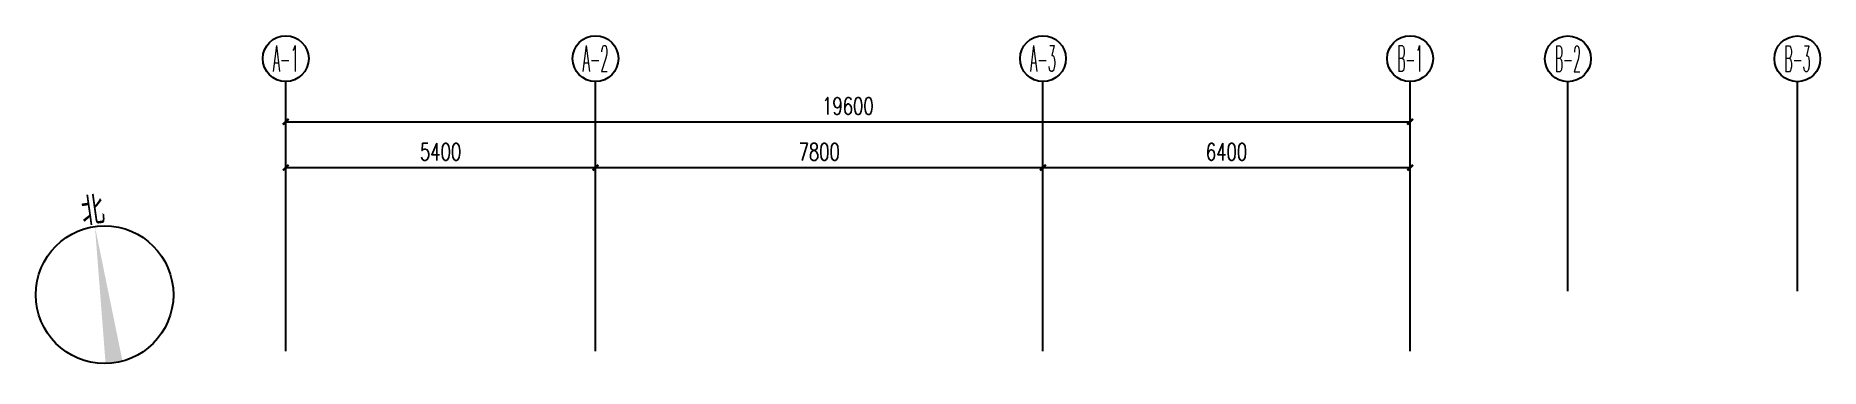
# Model space of a CAD drawing. Extents: x 13680 to 1640314, y -473492 to 65390.
# Drawn here: x 1188816 to 1219924, y -293087 to -287287 of the extents above; entities that cross this region are included whole.
import ezdxf
from ezdxf.enums import TextEntityAlignment as Align

# ---------------------------------------------------------------- set-up
doc = ezdxf.new("R2010")
doc.units = 0
doc.header["$LTSCALE"] = 1000
doc.header["$MEASUREMENT"] = 0
for name, color, linetype in [('AXIS', 1, 'Continuous'), ('AXIS_TEXT', 7, 'Continuous'), ('WALL', 255, 'Continuous')]:
    doc.layers.add(name, color=color, linetype=linetype)
doc.styles.add('_HZTXT', font='txt.shx', dxfattribs={"width": 0.8, "bigfont": 'HZTXT.shx'})
doc.styles.add('_TCH_AXIS', font='COMPLEX', dxfattribs={"bigfont": 'GBCBIG'})
doc.styles.add('_TCH_DIM_T3', font='SIMPLEX', dxfattribs={"width": 0.705882, "bigfont": 'GBCBIG'})
doc.dimstyles.new('_TCH_ARCH&&100', dxfattribs={"dimtxt": 297.5, "dimasz": 100, "dimexe": 250, "dimexo": 300, "dimgap": 126.25, "dimtad": 1, "dimdec": 0, "dimzin": 0, "dimdsep": 46, "dimtxsty": '_TCH_DIM_T3', "dimblk": 'ARCHTICK', "dimcen": 0.09, "dimclrt": 7, "dimazin": 2, "dimtfac": 1, "dimtdec": 0, "dimtix": 1, "dimtmove": 2, "dimatfit": 3, "dimfxl": 1, "dimtolj": 1, "dimtzin": 0, "dimarcsym": 0})

msp = doc.modelspace()

# ---------------------------------------------------------------- texts
at = {"layer": 'AXIS_TEXT', "style": '_TCH_AXIS'}
for s, width, p, p2 in [('A-1', 0.375, (1192948.053, -287912.823), (1193400.601, -287912.823)), ('A-2', 0.344262, (1198348.058, -287912.823), (1198800.606, -287912.823)), ('A-3', 0.344262, (1206148.058, -287912.823), (1206600.606, -287912.823)), ('B-1', 0.368421, (1212548.053, -287912.823), (1213000.601, -287912.823)), ('B-2', 0.33871, (1215298.165, -287916.137), (1215750.714, -287916.137)), ('B-3', 0.33871, (1219298.118, -287916.126), (1219750.666, -287916.126))]:
    msp.add_text(s, height=452.5483, dxfattribs=dict(at, width=width)).set_placement(p, p2, align=Align.FIT)
at = {"layer": 'WALL', "color": 0, "style": '_HZTXT', "width": 0.8, "flags": 8}
msp.add_attdef('北', text='北', height=500, rotation=8, dxfattribs=at).set_placement((1189807.166, -290317.76), align=Align.MIDDLE)

# ---------------------------------------------------------------- blocks, each defined once
blk = doc.blocks.new('_ArchTick')
at = {"color": 0, "linetype": 'ByBlock', "const_width": 0.4}
blk.add_lwpolyline([(-0.5, -0.5), (0.5, 0.5)], dxfattribs=at)
blk = doc.blocks.new('*D190')
at = {"layer": 'AXIS', "color": 0, "lineweight": -2, "transparency": 16777216}
for p, q in [((1193174, -292787), (1193174, -289337)), ((1193174, -289587), (1198574, -289587)), ((1198574, -292787), (1198574, -289337))]:
    blk.add_line(p, q, dxfattribs=at)
at = {"layer": 'Defpoints', "color": 0, "transparency": 16777216}
for p in [(1198574, -289587), (1193174, -293087), (1198574, -293087)]:
    blk.add_point(p, dxfattribs=at)
at = {"layer": 'AXIS', "color": 0, "lineweight": -2, "transparency": 16777216, "xscale": 100, "yscale": 100, "zscale": 100, "rotation": 180}
blk.add_blockref('_ArchTick', (1193174, -289587), dxfattribs=at)
at = {"layer": 'AXIS', "color": 0, "lineweight": -2, "transparency": 16777216, "xscale": 100, "yscale": 100, "zscale": 100}
blk.add_blockref('_ArchTick', (1198574, -289587), dxfattribs=at)
at = {"layer": 'AXIS', "color": 7, "transparency": 16777216, "insert": (1195874, -289312), "char_height": 297.5, "attachment_point": 5, "style": '_TCH_DIM_T3'}
blk.add_mtext('\\A1;5400', dxfattribs=at)
blk = doc.blocks.new('*D191')
at = {"layer": 'AXIS', "color": 0, "lineweight": -2, "transparency": 16777216}
for p, q in [((1198574, -292787), (1198574, -289337)), ((1198574, -289587), (1206374, -289587)), ((1206374, -292787), (1206374, -289337))]:
    blk.add_line(p, q, dxfattribs=at)
at = {"layer": 'Defpoints', "color": 0, "transparency": 16777216}
for p in [(1206374, -289587), (1198574, -293087), (1206374, -293087)]:
    blk.add_point(p, dxfattribs=at)
at = {"layer": 'AXIS', "color": 0, "lineweight": -2, "transparency": 16777216, "xscale": 100, "yscale": 100, "zscale": 100, "rotation": 180}
blk.add_blockref('_ArchTick', (1198574, -289587), dxfattribs=at)
at = {"layer": 'AXIS', "color": 0, "lineweight": -2, "transparency": 16777216, "xscale": 100, "yscale": 100, "zscale": 100}
blk.add_blockref('_ArchTick', (1206374, -289587), dxfattribs=at)
at = {"layer": 'AXIS', "color": 7, "transparency": 16777216, "insert": (1202474, -289312), "char_height": 297.5, "attachment_point": 5, "style": '_TCH_DIM_T3'}
blk.add_mtext('\\A1;7800', dxfattribs=at)
blk = doc.blocks.new('*D192')
at = {"layer": 'AXIS', "color": 0, "lineweight": -2, "transparency": 16777216}
for p, q in [((1206374, -292787), (1206374, -289337)), ((1206374, -289587), (1212774, -289587)), ((1212774, -292787), (1212774, -289337))]:
    blk.add_line(p, q, dxfattribs=at)
at = {"layer": 'Defpoints', "color": 0, "transparency": 16777216}
for p in [(1212774, -289587), (1206374, -293087), (1212774, -293087)]:
    blk.add_point(p, dxfattribs=at)
at = {"layer": 'AXIS', "color": 0, "lineweight": -2, "transparency": 16777216, "xscale": 100, "yscale": 100, "zscale": 100, "rotation": 180}
blk.add_blockref('_ArchTick', (1206374, -289587), dxfattribs=at)
at = {"layer": 'AXIS', "color": 0, "lineweight": -2, "transparency": 16777216, "xscale": 100, "yscale": 100, "zscale": 100}
blk.add_blockref('_ArchTick', (1212774, -289587), dxfattribs=at)
at = {"layer": 'AXIS', "color": 7, "transparency": 16777216, "insert": (1209574, -289312), "char_height": 297.5, "attachment_point": 5, "style": '_TCH_DIM_T3'}
blk.add_mtext('\\A1;6400', dxfattribs=at)
blk = doc.blocks.new('*D193')
at = {"layer": 'AXIS', "color": 0, "lineweight": -2, "transparency": 16777216}
for p, q in [((1193174, -292787), (1193174, -288537)), ((1212774, -292787), (1212774, -288537)), ((1193174, -288787), (1212774, -288787))]:
    blk.add_line(p, q, dxfattribs=at)
at = {"layer": 'Defpoints', "color": 0, "transparency": 16777216}
for p in [(1212774, -288787), (1193174, -293087), (1212774, -293087)]:
    blk.add_point(p, dxfattribs=at)
at = {"layer": 'AXIS', "color": 0, "lineweight": -2, "transparency": 16777216, "xscale": 100, "yscale": 100, "zscale": 100, "rotation": 180}
blk.add_blockref('_ArchTick', (1193174, -288787), dxfattribs=at)
at = {"layer": 'AXIS', "color": 0, "lineweight": -2, "transparency": 16777216, "xscale": 100, "yscale": 100, "zscale": 100}
blk.add_blockref('_ArchTick', (1212774, -288787), dxfattribs=at)
at = {"layer": 'AXIS', "color": 7, "transparency": 16777216, "insert": (1202974, -288512), "char_height": 297.5, "attachment_point": 5, "style": '_TCH_DIM_T3'}
blk.add_mtext('\\A1;19600', dxfattribs=at)

# ---------------------------------------------------------------- dimensions: what is measured, and where the dimension line sits
at = {"layer": 'AXIS'}
for p1, p2, distance, picture, middle in [((1193174.327, -293086.539), (1212774.327, -293086.539), 4299.99, '*D193', (1202974.327, -288511.549)), ((1193174.327, -293086.549), (1198574.332, -293086.549), 3500, '*D190', (1195874.329, -289311.549)), ((1198574.332, -293086.549), (1206374.332, -293086.549), 3500, '*D191', (1202474.332, -289311.549)), ((1206374.332, -293086.549), (1212774.327, -293086.549), 3500, '*D192', (1209574.329, -289311.549))]:
    dim = msp.add_aligned_dim(p1=p1, p2=p2, distance=distance, dimstyle='_TCH_ARCH&&100', dxfattribs=at)
    dim.commit()
    dim.dimension.update_dxf_attribs({"geometry": picture, "text_midpoint": middle})

# ---------------------------------------------------------------- linework, layer by layer
at = {"layer": 'AXIS'}
for p, q in [((1193174.327, -291739.708), (1193174.327, -288086.549)), ((1198574.332, -291739.708), (1198574.332, -288086.549)), ((1206374.332, -291739.708), (1206374.332, -288086.549)), ((1212774.327, -291739.708), (1212774.327, -288086.549)), ((1215524.327, -291739.708), (1215524.327, -288086.549)), ((1219524.327, -291739.708), (1219524.327, -288086.549))]:
    msp.add_line(p, q, dxfattribs=at)
for centre, radius in [((1193174.327, -287686.549), 400), ((1198574.332, -287686.549), 400), ((1206374.332, -287686.549), 400), ((1212774.327, -287686.549), 400), ((1215524.439, -287689.863), 400), ((1219524.392, -287689.852), 400), ((1190015.926, -291803.162), 1200)]:
    msp.add_circle(centre, radius, dxfattribs=at)
at = {"layer": 'AXIS', "color": 8}
msp.add_solid([(1190034.251, -293003.022), (1190329.037, -292961.593), (1189848.918, -290614.84)], dxfattribs=at)

msp.set_redraw_order([(e.dxf.handle, doc.entitydb.next_handle()) for e in msp.query("TEXT MTEXT ATTDEF DIMENSION ARC_DIMENSION")])  # texts and dimensions are drawn at this point

doc.saveas('drawing.dxf')
